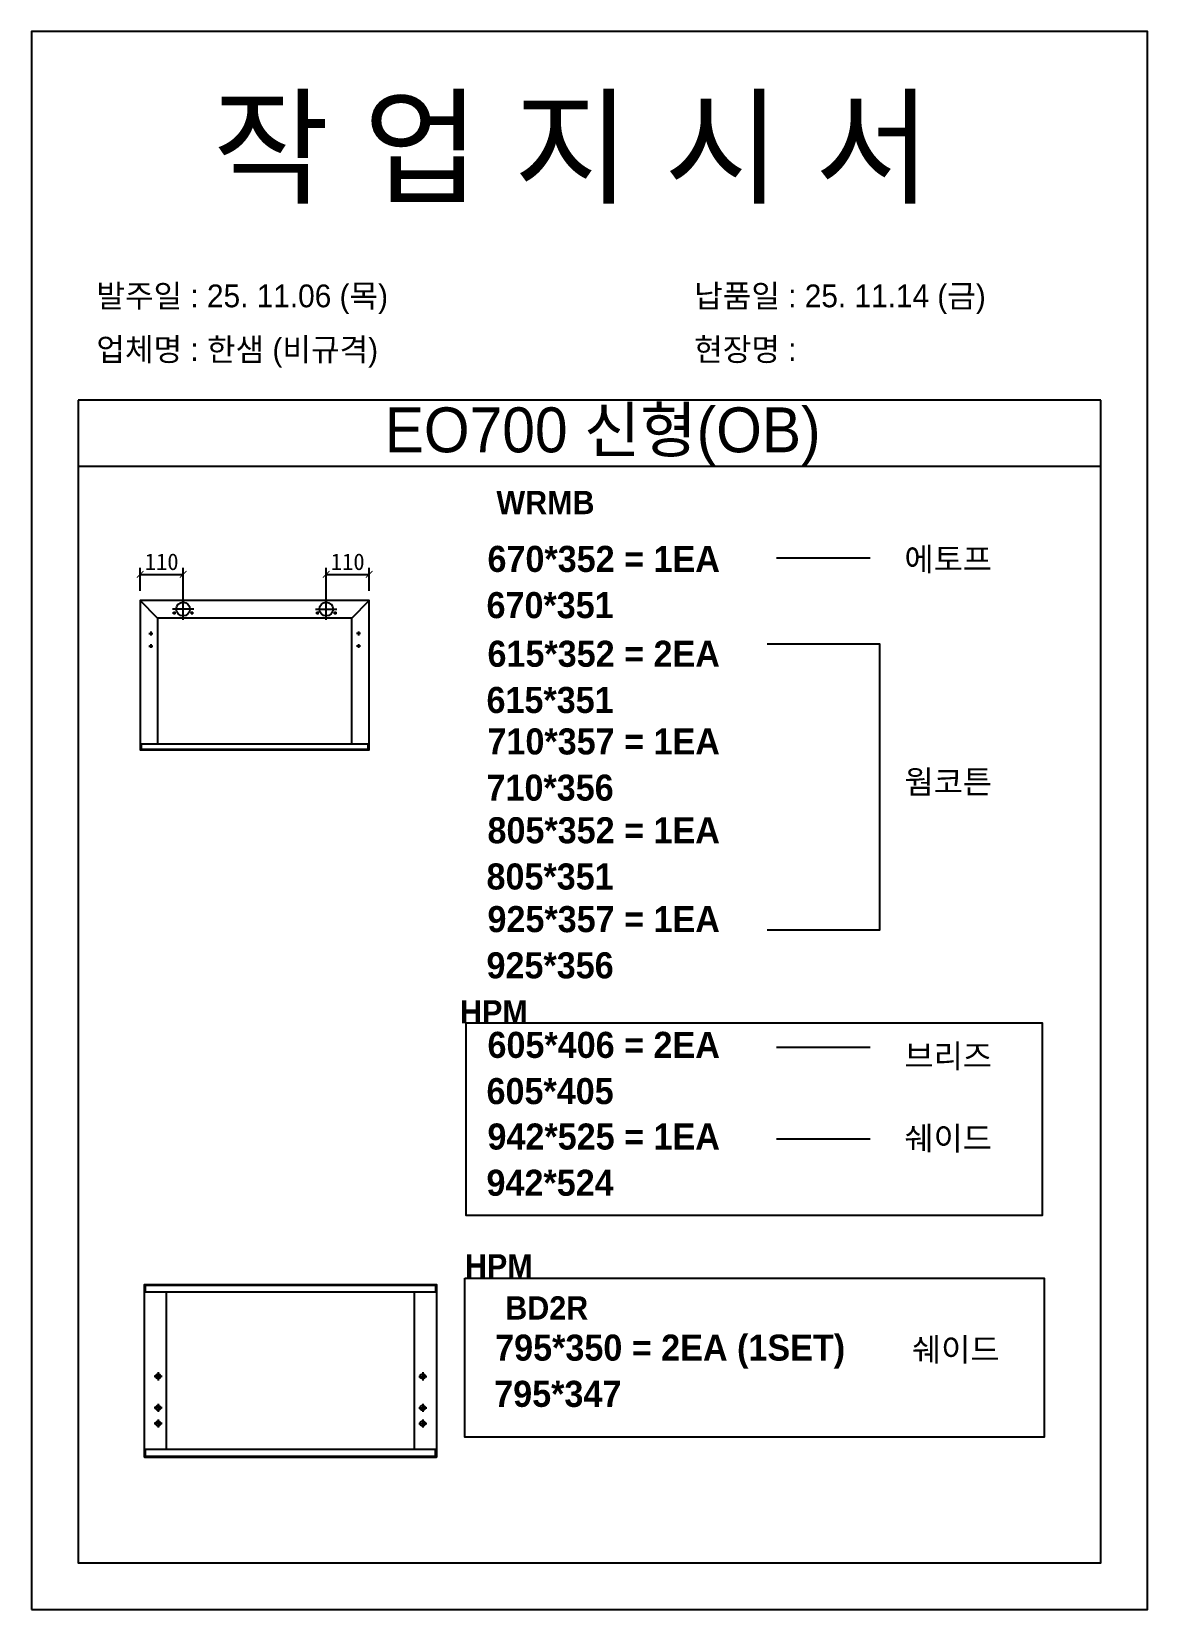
# Model space of a CAD drawing. Header units: millimetres. Extents: x -44117 to 256353, y -2095463 to 65325.
# Drawn here: x 113329 to 115009, y -446132 to -443756 of the extents above; entities that cross this region are included whole.
import ezdxf

# ---------------------------------------------------------------- set-up
doc = ezdxf.new("R2010")
doc.units = ezdxf.units.MM
doc.header["$LTSCALE"] = 10
doc.styles.add('MtX_Gulim', font='')
doc.styles.get('MtX_Gulim').set_extended_font_data('Gulim', bold=True)
doc.dimstyles.new('ISO-25', dxfattribs={"dimtxt": 2.5, "dimasz": 2.5, "dimexe": 1, "dimexo": 1, "dimtad": 1, "dimtxsty": 'Standard', "dimblk": 'ARCHTICK', "dimcen": 2.5, "dimadec": 0, "dimazin": 0, "dimtfac": 1, "dimtmove": 0, "dimatfit": 3, "dimfxl": 0, "dimarcsym": 0})

msp = doc.modelspace()

# ---------------------------------------------------------------- texts
at = {"linetype": 'Continuous', "style": 'MtX_Gulim'}
for s, height, p in [('WRMB', 35.049344, (114029.30629, -444483.00204)), ('670*352 = 1EA', 39.2712622, (114015.86708, -444569.97471)), ('에토프', 35.049344, (114643.61307, -444568.39267)), ('615*352 = 2EA', 39.2712622, (114015.86708, -444712.77958)), ('710*357 = 1EA', 39.2712622, (114015.86708, -444844.80257)), ('웜코튼', 35.049344, (114643.61307, -444903.55503)), ('805*352 = 1EA', 39.2712622, (114015.86708, -444978.58587)), ('925*357 = 1EA', 39.2712622, (114015.86708, -445112.36917)), ('HPM', 35.049344, (113974.57143, -445249.91735)), ('605*406 = 2EA', 39.2712622, (114015.86708, -445301.7581)), ('브리즈', 35.049344, (114643.61307, -445316.5029)), ('942*525 = 1EA', 39.2712622, (114015.86708, -445439.76614)), ('쉐이드', 35.049344, (114643.61307, -445440.42849)), ('HPM', 35.049344, (113981.91758, -445632.40603)), ('BD2R', 35.049344, (114042.62953, -445695.77077)), ('795*350 = 2EA (1SET)', 39.2712622, (114027.45806, -445757.61655)), ('쉐이드', 35.049344, (114654.88739, -445758.53084))]:
    msp.add_text(s, height=height, dxfattribs=at).set_placement(p)
at = {"color": 242, "linetype": 'Continuous', "true_color": 0xcd2027, "style": 'MtX_Gulim'}
for s, p in [('670*351', (114014.40516, -444639.57447)), ('615*351', (114014.40516, -444782.37934)), ('710*356', (114014.40516, -444914.40233)), ('805*351', (114014.40516, -445048.18563)), ('925*356', (114014.40516, -445181.96893)), ('605*405', (114014.40516, -445371.35787)), ('942*524', (114014.40516, -445509.3659)), ('795*347', (114025.99614, -445827.21632))]:
    msp.add_text(s, height=39.271262, dxfattribs=at).set_placement(p)
at = {"attachment_point": 1}
for s, width, gutter_width, heights, insert, char_height in [('{\\fGulim|b0|i0|c129|p50;작 업 지 시 서}', 3307.3198183, 12.5, [-155.84554], (113602.26032, -443860.41836), 140), ('\\pt11;{\\fGulim|b0|i0|c129|p50;발주일 : 25. 11.06 (목)}', 3307.3198183, 12.5, [34.50412], (113427.05097, -444137.13878), 34.3), ('{\\fGulim|b0|i0|c129|p50;납품일 : 25. 11.14 (금)}', 3307.3198183, 12.5, [35.09023], (114327.02895, -444137.13878), 34.3), ('{\\fGulim|b0|i0|c129|p50;업체명 : 한샘 (비규격)}', 3307.3198183, 12.5, [36.11279], (113427.05097, -444217.79496), 34.3), ('{\\fGulim|b0|i0|c129|p50;현장명 : }', 3307.3198183, 12.5, [-38.2735], (114327.02895, -444217.79496), 34.3), ('{\\fGulim|b0|i0|c129|p50;EO700 신형(OB)}', 1597.0710432, 6.03612, [-85.06834], (113861.16464, -444322.21547), 67.6045736)]:
    msp.add_mtext_dynamic_manual_height_columns(s, width=width, gutter_width=gutter_width, heights=heights, dxfattribs=dict(at, insert=insert, char_height=char_height))

# ---------------------------------------------------------------- blocks, each defined once
blk = doc.blocks.new('_ArchTick')
at = {"color": 0, "linetype": 'ByBlock', "const_width": 0.15}
blk.add_lwpolyline([(-0.5, -0.5), (0.5, 0.5)], dxfattribs=at)
blk = doc.blocks.new('*D3757')
at = {"color": 0, "lineweight": -2}
for p, q in [((113493.1, -444598.2), (113493.1, -444563.6)), ((113557.6, -444610.9), (113557.6, -444563.6)), ((113493.1, -444573.6), (113557.6, -444573.6))]:
    blk.add_line(p, q, dxfattribs=at)
at = {"layer": 'Defpoints', "color": 0}
for p in [(113557.6, -444573.6), (113493.1, -444613.2), (113557.6, -444625.9)]:
    blk.add_point(p, dxfattribs=at)
at = {"color": 0, "lineweight": -2, "xscale": 10, "yscale": 10, "zscale": 10, "rotation": 180}
blk.add_blockref('_ArchTick', (113493.1, -444573.6), dxfattribs=at)
at = {"color": 0, "lineweight": -2, "xscale": 10, "yscale": 10, "zscale": 10}
blk.add_blockref('_ArchTick', (113557.6, -444573.6), dxfattribs=at)
at = {"color": 0, "insert": (113525.3, -444554.8), "char_height": 25, "attachment_point": 5}
blk.add_mtext('110', dxfattribs=at)
blk = doc.blocks.new('*D3758')
at = {"color": 0, "lineweight": -2}
for p, q in [((113773.1, -444610.9), (113773.1, -444563.6)), ((113837.6, -444598.2), (113837.6, -444563.6)), ((113773.1, -444573.6), (113837.6, -444573.6))]:
    blk.add_line(p, q, dxfattribs=at)
at = {"layer": 'Defpoints', "color": 0}
for p in [(113837.6, -444573.6), (113837.6, -444613.2), (113773.1, -444625.9)]:
    blk.add_point(p, dxfattribs=at)
at = {"color": 0, "lineweight": -2, "xscale": 10, "yscale": 10, "zscale": 10, "rotation": 180}
blk.add_blockref('_ArchTick', (113773.1, -444573.6), dxfattribs=at)
at = {"color": 0, "lineweight": -2, "xscale": 10, "yscale": 10, "zscale": 10}
blk.add_blockref('_ArchTick', (113837.6, -444573.6), dxfattribs=at)
at = {"color": 0, "insert": (113805.4, -444554.8), "char_height": 25, "attachment_point": 5}
blk.add_mtext('110', dxfattribs=at)

# ---------------------------------------------------------------- dimensions: what is measured, and where the dimension line sits
for base, p1, p2, picture, middle in [((113557.57498, -444573.57421), (113493.05493, -444613.15461), (113557.57498, -444625.88104), '*D3757', (113525.31496, -444554.82421)), ((113837.6448, -444573.57421), (113773.12476, -444625.88104), (113837.6448, -444613.15461), '*D3758', (113805.38478, -444554.82421))]:
    dim = msp.add_linear_dim(base=base, p1=p1, p2=p2, text='110', dimstyle='ISO-25', override={"dimscale": 10, "dimasz": 1, "dimexo": 1.5, "dimtxsty": 'Standard'})
    dim.commit()
    dim.dimension.update_dxf_attribs({"geometry": picture, "text_midpoint": middle})

# ---------------------------------------------------------------- linework, layer by layer
for p, q in [((114939.45372, -444311.42557), (113399.45372, -444311.42557)), ((114939.45372, -444411.42557), (113399.45372, -444411.42557)), ((114451.13127, -444548.71497), (114591.9558, -444548.71497)), ((113492.75897, -444613.15461), (113492.75897, -444837.49493)), ((113519.09972, -444639.49536), (113492.84565, -444612.94533)), ((113837.6448, -444612.85864), (113493.05493, -444612.85864)), ((113557.57498, -444642.02445), (113557.57498, -444609.73762)), ((113773.12477, -444642.02445), (113773.12477, -444609.73762)), ((113811.60002, -444639.49536), (113837.85408, -444612.94533)), ((113837.94077, -444837.49493), (113837.94077, -444613.15461)), ((113519.09972, -444639.49536), (113519.09972, -444829.50392)), ((113811.60002, -444639.49536), (113519.09972, -444639.49536)), ((113573.7184, -444625.88104), (113541.43157, -444625.88104)), ((113546.62433, -444631.80031), (113541.88891, -444631.80031)), ((113544.25662, -444629.4326), (113544.25662, -444634.16801)), ((113573.26104, -444631.80031), (113568.52563, -444631.80031)), ((113570.89334, -444629.4326), (113570.89334, -444634.16801)), ((113756.98135, -444625.88104), (113789.26818, -444625.88104)), ((113762.17412, -444631.80031), (113757.4387, -444631.80031)), ((113759.80641, -444629.4326), (113759.80641, -444634.16801)), ((113788.81083, -444631.80031), (113784.07542, -444631.80031)), ((113786.44313, -444629.4326), (113786.44313, -444634.16801)), ((113811.60002, -444828.91199), (113811.60002, -444639.49536)), ((113506.07733, -444662.58051), (113511.9966, -444662.58051)), ((113509.03697, -444659.62087), (113509.03697, -444665.54014)), ((113824.62241, -444662.58051), (113818.70315, -444662.58051)), ((113821.66278, -444659.62087), (113821.66278, -444665.54014)), ((113506.07733, -444681.52217), (113511.9966, -444681.52217)), ((113509.03697, -444678.56254), (113509.03697, -444684.48181)), ((113824.62241, -444681.52217), (113818.70315, -444681.52217)), ((113821.66278, -444678.56254), (113821.66278, -444684.48181)), ((113492.75897, -444828.91199), (113837.94077, -444828.91199)), ((113494.23879, -444828.91199), (113494.23879, -444837.7909)), ((113836.46095, -444837.7909), (113836.46095, -444828.91199)), ((113492.75897, -444836.9622), (113837.6448, -444836.9622)), ((113493.05493, -444837.7909), (113837.6448, -444837.7909)), ((114451.13127, -445285.55925), (114591.9558, -445285.55925)), ((114451.13127, -445423.56728), (114591.9558, -445423.56728)), ((113498.88156, -445643.93242), (113498.88156, -445902.37449)), ((113939.49196, -445644.59889), (113498.88156, -445644.59889)), ((113939.49196, -445654.66999), (113498.88156, -445654.66999)), ((113939.1217, -445643.56216), (113499.25182, -445643.56216)), ((113500.73287, -445643.56216), (113500.73287, -445654.66999)), ((113532.20504, -445654.66999), (113532.20504, -445891.63693)), ((113906.16849, -445891.63693), (113906.16849, -445654.66999)), ((113937.64066, -445643.56216), (113937.64066, -445654.66999)), ((113939.49196, -445902.37449), (113939.49196, -445643.93242)), ((113526.09573, -445781.29919), (113513.87713, -445781.29919)), ((113519.98643, -445775.18989), (113519.98643, -445787.4085)), ((113912.27779, -445781.29919), (113924.4964, -445781.29919)), ((113918.3871, -445775.18989), (113918.3871, -445787.4085)), ((113526.09573, -445828.69258), (113513.87713, -445828.69258)), ((113519.98643, -445822.58328), (113519.98643, -445834.80188)), ((113912.27779, -445828.69258), (113924.4964, -445828.69258)), ((113918.3871, -445822.58328), (113918.3871, -445834.80188)), ((113526.09573, -445852.38928), (113513.87713, -445852.38928)), ((113519.98643, -445846.27997), (113519.98643, -445858.49858)), ((113912.27779, -445852.38928), (113924.4964, -445852.38928)), ((113918.3871, -445846.27997), (113918.3871, -445858.49858)), ((113939.49196, -445891.63693), (113498.88156, -445891.63693)), ((113939.49196, -445901.70802), (113498.88156, -445901.70802)), ((113499.25182, -445902.74475), (113939.1217, -445902.74475)), ((113500.73287, -445891.63693), (113500.73287, -445902.74475)), ((113937.64066, -445902.74475), (113937.64066, -445891.63693))]:
    msp.add_line(p, q)
for points in [[(113329.45372, -446132.25585), (115009.45372, -446132.25585), (115009.45372, -443756.25585), (113329.45372, -443756.25585)], [(113983.59385, -445248.94487), (114851.07292, -445248.94487), (114851.07292, -445539.04339), (113983.59385, -445539.04339)], [(113981.91758, -445633.24053), (114854.0774, -445633.24053), (114854.0774, -445872.6782), (113981.91758, -445872.6782)]]:
    msp.add_lwpolyline(points, close=True)
for points in [[(113399.45372, -444311.42557), (113399.45372, -446062.25585), (114939.45372, -446062.25585), (114939.45372, -444311.42557)], [(114437.04882, -444678.27353), (114606.03825, -444678.27353), (114606.03825, -445109.19658), (114437.04882, -445109.19658)]]:
    msp.add_lwpolyline(points)
for centre, radius in [((113557.57498, -444625.88104), 10.35872), ((113773.12477, -444625.88104), 10.35872), ((113544.25662, -444631.80031), 0.94708), ((113570.89334, -444631.80031), 0.94708), ((113759.80641, -444631.80031), 0.94708), ((113786.44313, -444631.80031), 0.94708), ((113509.03697, -444662.58051), 0.88789), ((113821.66278, -444662.58051), 0.88789), ((113509.03697, -444681.52217), 0.88789), ((113821.66278, -444681.52217), 0.88789), ((113519.98643, -445781.29919), 3.70261), ((113918.3871, -445781.29919), 3.70261), ((113519.98643, -445828.69258), 3.70261), ((113918.3871, -445828.69258), 3.70261), ((113519.98643, -445852.38928), 3.70261), ((113918.3871, -445852.38928), 3.70261)]:
    msp.add_circle(centre, radius)
for centre, radius, start, end in [((113493.05493, -444613.15461), 0.29596, 90, 180), ((113837.6448, -444613.15461), 0.29596, 0, 90), ((113493.05493, -444837.49493), 0.29596, 180, 270), ((113837.6448, -444837.49493), 0.29596, 270, 0), ((113499.25182, -445643.93242), 0.37026, 90, 180), ((113939.1217, -445643.93242), 0.37026, 0, 90), ((113499.25182, -445902.37449), 0.37026, 180, 270), ((113939.1217, -445902.37449), 0.37026, 270, 0)]:
    msp.add_arc(centre, radius, start, end)

msp.set_redraw_order([(e.dxf.handle, doc.entitydb.next_handle()) for e in msp.query("TEXT MTEXT ATTDEF DIMENSION ARC_DIMENSION")])  # texts and dimensions are drawn at this point

doc.saveas('drawing.dxf')
